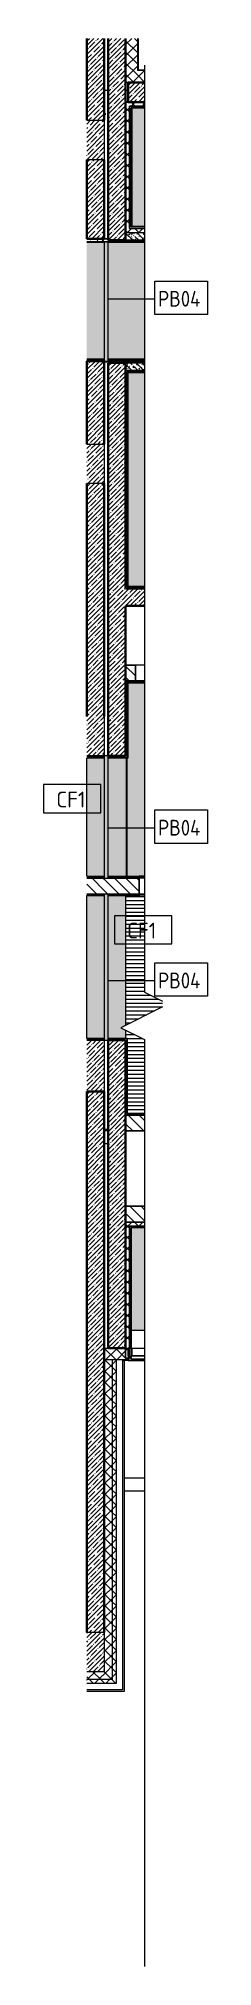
# Model space of a CAD drawing. Header units: millimetres. Extents: x 35861 to 236814, y -8553 to 29000.
# Drawn here: x 232774 to 234844, y -183 to 24236 of the extents above; entities that cross this region are included whole.
import ezdxf

# ---------------------------------------------------------------- set-up
doc = ezdxf.new("R2010")
doc.units = ezdxf.units.MM
for name, color, linetype, lineweight in [('A-CLNG', 7, 'Continuous', 9), ('A-CLNG-IDEN', 7, 'Continuous', 9), ('A-CLNG-PATT', 7, 'Continuous', 9), ('A-DETL', 7, 'Continuous', 9), ('A-DETL-GENF', 7, 'Continuous', 9), ('A-FLOR', 7, 'Continuous', 9), ('A-GLAZ-CURT', 7, 'Continuous', 9), ('A-GLAZ-CURT-3', 7, 'Continuous', 25), ('A-GLAZ-CWMG', 7, 'Continuous', 9), ('A-GLAZ-CWMG-1', 7, 'Continuous', 25), ('A-WALL', 7, 'Continuous', 9), ('I-WALL', 7, 'Continuous', 9), ('S-COLS', 7, 'Continuous', 9)]:
    doc.layers.add(name, color=color, linetype=linetype, lineweight=lineweight)
for name, color, linetype, lineweight, true_color in [('A-DETL-GENF-3', 1, 'Continuous', 9, 0xff0000), ('A-WALL-1', 7, 'Continuous', 35, 0x3c3c3c), ('A-WALL-2', 7, 'Continuous', 25, 0x3c3c3c), ('A-WALL-3', 7, 'Continuous', 13, 0x3c3c3c), ('A-WALL-FNSH-1', 7, 'Continuous', 9, 0x3c3c3c), ('A-WALL-FNSH-2', 7, 'Continuous', 13, 0x3c3c3c), ('G-ANNO-TEXT-1', 7, 'Continuous', 9, 0x3c3c3c), ('S-COLS-3', 9, 'Continuous', 9, 0x808080), ('S-COLS-4', 7, 'Continuous', 9, 0x3c3c3c)]:
    doc.layers.add(name, color=color, linetype=linetype, lineweight=lineweight, true_color=true_color)
doc.styles.add('GOST Common_1', font='GOST_Common.ttf', dxfattribs={"height": 200})
doc.styles.add('GOST Common_2', font='GOST_Common.ttf', dxfattribs={"width": 0.9, "height": 200})
pattern_1 = [(45, (148840.59, 0), (-57.02463, 57.02463), []), (45, (148897.614, 0), (-57.02463, 57.02463), [100.806, -20.161, 3.353, -16.808])]
pattern_2 = [(45, (148840.59, 0), (-70.71068, 70.71068), []), (135, (148840.59, 0), (-70.71068, -70.71068), [])]
pattern_3 = [(135, (148840.59, 0), (-75.43415, -75.43415), [106.68, -17.78, 3.556, -17.78]), (135, (148840.59, 75.39), (-75.43415, -75.43415), []), (50, (148840.59, 0), (127.52922, -11.15758), [13.335, -146.685]), (355, (148840.59, 0), (-24.66966, 133.74002), [10.668, -117.348]), (100.451, (148851.22, -0.93), (102.85973, 122.58178), [11.333, -124.663]), (46.184, (148840.59, 35.56), (189.75516, -29.43036), [20.002, -220.027]), (96.636, (148856.4, 33.1), (166.1822, 173.1996), [17, -186.995]), (351.184, (148840.59, 35.56), (166.18393, 173.19757), [16.002, -176.022]), (21, (148858.37, 26.67), (106.13027, -71.58603), [13.335, -146.685]), (326, (148858.37, 26.67), (43.26188, 128.93175), [10.668, -117.348]), (71.451, (148867.21, 20.7), (149.39198, 57.34505), [11.333, -124.663]), (37.5, (148840.59, 0), (2.162228, 59.188357), [3.353, -112.573, 3.353, -115.773, -117.792]), (37.5, (148840.59, 0), (2.162228, 59.188357), [-235.052, 3.353, -114.44]), (7.5, (148840.59, 0), (46.773857, 70.126152), [3.353, -64.567, 3.353, -109.906, -44.894]), (7.5, (148840.59, 0), (46.773857, 70.126152), [-181.178, 3.353, -41.542]), (327.5, (148800.94, 0), (94.91367, -4.010093), [3.353, -41.097, 3.353, -135.331, -184.023]), (327.5, (148800.94, 0), (94.91367, -4.010093), [-183.134, 3.353, -180.67]), (317.5, (148783.16, 0), (103.69057, 17.79882), [3.353, -54.432, 3.353, -88.748, -130.683]), (317.5, (148783.16, 0), (103.69057, 17.79882), [-149.885, 3.353, -127.33])]
pattern_4 = [(135, (148840.59, 0), (-70.71068, -70.71068), [])]
pattern_5 = [(0, (148840.59, 0), (121.92, 30.48), [10.058, -81.382, 10.058, -81.382, -487.68]), (0, (148840.59, 0), (121.92, 30.48), [-182.88, 10.058, -172.822, 10.058, -81.382, -213.36]), (0, (148840.59, 0), (121.92, 30.48), [-457.2, 10.058, -50.902, 10.058, -142.342]), (120, (148886.31, 15.24), (-87.356454, 90.345817), [10.058, -81.382, 10.058, -81.382, -487.68]), (120, (148886.31, 15.24), (-87.356454, 90.345817), [-182.88, 10.058, -172.822, 10.058, -81.382, -213.36]), (120, (148886.31, 15.24), (-87.356454, 90.345817), [-457.2, 10.058, -50.902, 10.058, -142.342]), (240, (148901.55, 76.2), (-34.563546, -120.825817), [10.058, -81.382, 10.058, -81.382, -487.68]), (240, (148901.55, 76.2), (-34.563546, -120.825817), [-182.88, 10.058, -172.822, 10.058, -81.382, -213.36]), (240, (148901.55, 76.2), (-34.563546, -120.825817), [-457.2, 10.058, -50.902, 10.058, -142.342])]

msp = doc.modelspace()

# ---------------------------------------------------------------- texts
at = {"layer": 'A-CLNG-IDEN', "char_height": 200, "width": 472.996, "attachment_point": 1, "style": 'GOST Common_1'}
for insert in [(232933.2, 14697.5), (233828.3, 13036.9)]:
    msp.add_mtext('CF1', dxfattribs=dict(at, insert=insert))
at = {"layer": 'G-ANNO-TEXT-1', "char_height": 200, "width": 699.873, "attachment_point": 1, "style": 'GOST Common_2'}
for insert in [(234220.4, 21040.2), (234220.4, 14340.2), (234220.4, 12405.2)]:
    msp.add_mtext('PB04', dxfattribs=dict(at, insert=insert))

# ---------------------------------------------------------------- blocks, each defined once
blk = doc.blocks.new('BSC_Колонна _Прямоугольная - 500х500-23287078-Этаж 01 12-23')
at = {"layer": 'S-COLS-3'}
h = blk.add_hatch(dxfattribs=at)
h.set_pattern_fill('FP_19', color=256, style=0, pattern_type=2)
h.set_pattern_definition([(45, (-84450, -22950), (-57.02463, 57.02463), []), (45, (-84392.975, -22950), (-57.02463, 57.02463), [100.806, -20.161, 3.353, -16.808])])
h.paths.add_polyline_path([(28, -250), (250, -250), (250, 250), (28, 250)])
at = {"layer": 'S-COLS-4'}
for p, q in [((28, 250), (250, 250)), ((250, 250), (250, -250)), ((250, -250), (28, -250))]:
    blk.add_line(p, q, dxfattribs=at)
blk = doc.blocks.new('Системная панель - Стекло - 40мм-24251897-Этаж 01 12-23')
at = {"layer": 'A-GLAZ-CURT'}
h = blk.add_hatch(dxfattribs=at)
h.set_pattern_fill('FP_188', color=256, style=0, pattern_type=2)
h.set_pattern_definition([(45, (-85497.5, -7410), (-282.8427, 282.8427), [200, -600]), (45, (-85697.5, -7510), (-282.8427, 282.8427), [600, -200]), (45, (-85297.5, -7610), (-282.8427, 282.8427), [200, -600])])
h.paths.add_polyline_path([(-357, 0), (-187, 0), (-187, 40), (-358, 40), (-358, 0)])
at = {"layer": 'A-GLAZ-CURT-3'}
for p, q in [((-358, 0), (-358, 40)), ((-358, 40), (-187, 40)), ((-187, 0), (-358, 0))]:
    blk.add_line(p, q, dxfattribs=at)
blk = doc.blocks.new('Прямоугольный импост - Импост структурный с накладкой - 160мм-24251896-Этаж 01 12-23')
at = {"layer": 'A-GLAZ-CWMG'}
for p, q in [((85050, 7650), (85210, 7650)), ((85050, 7493), (85210, 7493))]:
    blk.add_line(p, q, dxfattribs=at)
blk = doc.blocks.new('Прямоугольный импост - Импост структурный с накладкой - 160мм-22875598-Этаж 01 12-23')
at = {"layer": 'A-GLAZ-CWMG-1'}
for p, q in [((-50, 0), (-50, 17)), ((-50, 17), (0, 17)), ((-40, 0), (-50, 0)), ((-40, -40), (-40, 0)), ((0, 0), (-10, 0)), ((-10, 0), (-10, -40)), ((0, 17), (0, 0)), ((-50, -140), (-50, -40)), ((-50, -40), (-40, -40)), ((0, -140), (-50, -140)), ((-10, -40), (0, -40)), ((0, -40), (0, -140))]:
    blk.add_line(p, q, dxfattribs=at)
blk = doc.blocks.new('BSC_Колонна _Прямоугольная - 500х500-V177-Этаж 01 12-23')
at = {"layer": 'S-COLS-3'}
h = blk.add_hatch(dxfattribs=at)
h.set_pattern_fill('FP_46', color=256, style=0, pattern_type=2)
h.set_pattern_definition([(45, (-84450, -18850), (-57.02463, 57.02463), []), (45, (-84392.975, -18850), (-57.02463, 57.02463), [100.806, -20.161, 3.353, -16.808])])
h.paths.add_polyline_path([(250, -250), (250, 250), (28, 250), (28, -250), (60, -250)])
at = {"layer": 'S-COLS-4'}
for p, q in [((28, 250), (250, 250)), ((250, 250), (250, -250)), ((250, -250), (28, -250))]:
    blk.add_line(p, q, dxfattribs=at)
blk = doc.blocks.new('BSC_Колонна _Прямоугольная - 500х500-23286270-Этаж 01 12-23')
at = {"layer": 'S-COLS-3'}
h = blk.add_hatch(dxfattribs=at)
h.set_pattern_fill('FP_51', color=256, style=0, pattern_type=2)
h.set_pattern_definition([(45, (-84450, -3800), (-57.02463, 57.02463), []), (45, (-84392.975, -3800), (-57.02463, 57.02463), [100.806, -20.161, 3.353, -16.808])])
h.paths.add_polyline_path([(28, -250), (250, -250), (250, 250), (28, 249), (28, -151)])
at = {"layer": 'S-COLS-4'}
for p, q in [((28, 250), (250, 250)), ((250, 250), (250, -250)), ((250, -250), (28, -250))]:
    blk.add_line(p, q, dxfattribs=at)
blk = doc.blocks.new('DET_L_Линия разрыва - М100-30654710-Этаж 01 12-23')
at = {"layer": 'A-DETL-GENF'}
for p, q in [((11890, 300), (11740, 0)), ((12153, -225), (11890, 300)), ((11740, 0), (0, 0)), ((12340, 0), (12227, -225)), ((24080, 0), (12340, 0))]:
    blk.add_line(p, q, dxfattribs=at)
blk = doc.blocks.new('М_потолков - Марка_ Имя типа-25382930-Этаж 01 12-23')
at = {"layer": 'A-CLNG-IDEN'}
for p, q in [((3.625, 1.984375), (-3.625, 1.984375)), ((-3.625, 1.984375), (-3.625, -1.59375)), ((3.625, -1.59375), (3.625, 1.984375)), ((-3.625, -1.59375), (3.625, -1.59375))]:
    blk.add_line(p, q, dxfattribs=at)

# ---------------------------------------------------------------- hatches: boundary and pattern name
at = {"layer": 'A-CLNG-PATT'}
for points in [[(234050.6, 21858), (234050.6, 23352), (233888.6, 23352), (233888.6, 21858)], [(233838.6, 17298), (234050.6, 17298), (234050.6, 20002), (233838.6, 20002), (233838.6, 17298.4)], [(233980.6, 13628), (234050.6, 13628), (234050.6, 16072), (233838.6, 16072), (233838.6, 15122), (233830.6, 15122), (233830.6, 13628)], [(233320.6, 13628), (233320.6, 15122), (233319.1, 15122), (233319.1, 13628)], [(233320.6, 13379), (233320.5, 13380), (233319.1, 13379)], [(234050.6, 7870), (234050.6, 9174), (233881.6, 9174), (233881.6, 7870)]]:
    msp.add_hatch(color=256, dxfattribs=at).paths.add_polyline_path(points)
h = msp.add_hatch(color=256, dxfattribs=at)
h.paths.add_polyline_path([(234004.6, 20178), (234050.6, 20178), (234050.6, 21652), (233590.6, 21652), (233590.6, 20178)])
h.paths.add_polyline_path([(233319.1, 20178), (233540.6, 20178), (233540.6, 21652), (233319.1, 21652), (233319.1, 20670.3)])
h = msp.add_hatch(color=256, dxfattribs=at)
h.paths.add_polyline_path([(233540.6, 13628), (233540.6, 15122), (233320.6, 15122), (233320.6, 13628), (233350.6, 13628)])
h.paths.add_polyline_path([(233815.9, 13628), (233815.9, 15122), (233590.6, 15122), (233590.6, 13628), (233797.5, 13628)])
h = msp.add_hatch(dxfattribs=at)
h.set_pattern_fill('FP_190', color=256, style=0, pattern_type=2)
h.set_pattern_definition([(90, (232429.09, 12475), (50, -3e-15), [])])
h.paths.add_polyline_path([(233319.1, 11571), (233320.6, 11571), (233320.6, 13379), (233319.1, 13379), (233319.1, 11910.6)])
h = msp.add_hatch(color=256, dxfattribs=at)
h.paths.add_polyline_path([(233590.6, 11570), (233810.6, 11570), (233810.6, 11676.6), (233750.6, 11706.6), (233810.6, 11736.6), (233810.6, 13380), (233590.6, 13379), (233590.6, 11624.2)])
h.paths.add_polyline_path([(233348, 11570), (233540.6, 11570), (233540.6, 13380), (233320.6, 13379), (233320.6, 11570)])
h = msp.add_hatch(dxfattribs=at)
h.set_pattern_fill('FP_189', color=256, style=0, pattern_type=2)
h.set_pattern_definition([(0, (240565.09, 11919.5), (0, -50), [])])
h.paths.add_polyline_path([(234050.6, 10621), (234050.6, 11556.6), (233810.6, 11676.6), (233810.6, 11570.5), (233831.6, 11570.5), (233831.6, 10621), (233892.4, 10621)])
h.paths.add_polyline_path([(233810.6, 11736.6), (234276, 11969.3), (234276, 12043.9), (234050.6, 12156.6), (234050.6, 13379), (233810.6, 13379), (233810.6, 11910.6)])
at = {"layer": 'A-DETL-GENF-3'}
for points in [[(233540.6, 20150), (233590.6, 20150), (233590.6, 21660), (233540.6, 21660), (233540.6, 20154)], [(233540.6, 13600), (233590.6, 13600.5), (233590.6, 15150), (233540.6, 15150), (233540.6, 13600.6)], [(233543, 11550), (233590.6, 11550), (233590.6, 13400), (233540.6, 13400), (233540.6, 11550)]]:
    msp.add_hatch(color=256, dxfattribs=at).paths.add_polyline_path(points)
at = {"layer": 'A-WALL'}
h = msp.add_hatch(dxfattribs=at)
h.set_pattern_fill('FP_17', color=256, style=0, pattern_type=2)
h.set_pattern_definition(pattern_2)
h.paths.add_polyline_path([(233810.6, 23680), (233960.6, 23680), (233960.6, 24235.7), (233810.6, 24235.7)])
h = msp.add_hatch(dxfattribs=at)
h.set_pattern_fill('FP_17', color=256, style=0, pattern_type=2)
h.set_pattern_definition(pattern_2)
h.paths.add_polyline_path([(233968.6, 23680), (234050.6, 23680), (234050.6, 23830), (233960.6, 23830), (233960.6, 23680), (233963.6, 23680)])
h = msp.add_hatch(dxfattribs=at)
h.set_pattern_fill('FP_17', color=256, style=0, pattern_type=2)
h.set_pattern_definition(pattern_2)
h.paths.add_polyline_path([(233840.6, 7500), (233840.6, 7520), (233810.6, 7520), (233810.6, 7650), (233548.6, 7650), (233548.6, 7500), (233810.6, 7500)])
h = msp.add_hatch(dxfattribs=at)
h.set_pattern_fill('FP_17', color=256, style=0, pattern_type=2)
h.set_pattern_definition(pattern_2)
h.paths.add_polyline_path([(233540.6, 3550), (233640.6, 3550), (233640.6, 7500), (233540.6, 7500), (233540.6, 4050)])
h = msp.add_hatch(dxfattribs=at)
h.set_pattern_fill('FP_17', color=256, style=0, pattern_type=2)
h.set_pattern_definition(pattern_2)
h.paths.add_polyline_path([(233643.1, 3450), (233690.6, 3450), (233690.6, 7500), (233640.6, 7500), (233640.6, 3450)])
h = msp.add_hatch(dxfattribs=at)
h.set_pattern_fill('FP_17', color=256, style=0, pattern_type=2)
h.set_pattern_definition(pattern_2)
h.paths.add_polyline_path([(233319.1, 3450), (233640.6, 3450), (233640.6, 3550), (233319.1, 3550), (233319.1, 3527.2)])
h = msp.add_hatch(dxfattribs=at)
h.set_pattern_fill('FP_17', color=256, style=0, pattern_type=2)
h.set_pattern_definition(pattern_2)
h.paths.add_polyline_path([(233319.1, 3400), (233690.6, 3400), (233690.6, 3450), (233319.1, 3450), (233319.1, 3427)])
at = {"layer": 'I-WALL'}
h = msp.add_hatch(dxfattribs=at)
h.set_pattern_fill('FP_1', color=256, style=0, pattern_type=2)
h.set_pattern_definition(pattern_1)
h.paths.add_polyline_path([(233350.6, 23200), (233540.6, 23200), (233540.6, 24235.7), (233320.6, 24235.7), (233321.5, 23200)])
h = msp.add_hatch(dxfattribs=at)
h.set_pattern_fill('FP_1', color=256, style=0, pattern_type=2)
h.set_pattern_definition(pattern_1)
h.paths.add_polyline_path([(233797.5, 21680), (233810.6, 21680), (233810.6, 24235.7), (233590.6, 24235.7), (233590.6, 21680)])
h = msp.add_hatch(dxfattribs=at)
h.set_pattern_fill('FP_1', color=256, style=0, pattern_type=2)
h.set_pattern_definition(pattern_1)
h.paths.add_polyline_path([(234050.6, 23430), (234050.6, 23680), (233840.6, 23680), (233840.6, 23430), (233888.6, 23430)])
h = msp.add_hatch(dxfattribs=at)
h.set_pattern_fill('FP_17', color=256, style=0, pattern_type=2)
h.set_pattern_definition(pattern_2)
h.paths.add_polyline_path([(233856.2, 21830), (233860.6, 21830), (233859.9, 23430), (233810.6, 23430), (233810.6, 21830)])
h = msp.add_hatch(dxfattribs=at)
h.set_pattern_fill('FP_17', color=256, style=0, pattern_type=2)
h.set_pattern_definition(pattern_2)
h.paths.add_polyline_path([(233888.6, 23380), (234050.6, 23380), (234050.6, 23430), (233860.6, 23430), (233860.6, 23380), (233880.6, 23380)])
h = msp.add_hatch(dxfattribs=at)
h.set_pattern_fill('FP_1', color=256, style=0, pattern_type=2)
h.set_pattern_definition(pattern_1)
h.paths.add_polyline_path([(233320.6, 21700), (233540.6, 21700), (233540.6, 22700), (233320.6, 22700), (233320.6, 21800)])
h = msp.add_hatch(dxfattribs=at)
h.set_pattern_fill('FP_20', color=256, style=0, pattern_type=2)
h.set_pattern_definition(pattern_3)
h.paths.add_polyline_path([(233319.1, 21700), (233320.6, 21700), (233320.6, 21800), (233319.1, 21799.8)])
h = msp.add_hatch(dxfattribs=at)
h.set_pattern_fill('FP_17', color=256, style=0, pattern_type=2)
h.set_pattern_definition(pattern_2)
h.paths.add_polyline_path([(233860.6, 21780), (234050.6, 21780), (234050.6, 21830), (233810.6, 21830), (233810.6, 21780), (233815.2, 21780)])
h = msp.add_hatch(dxfattribs=at)
h.set_pattern_fill('FP_20', color=256, style=0, pattern_type=2)
h.set_pattern_definition(pattern_3)
h.paths.add_polyline_path([(233810.6, 21680), (234050.6, 21680), (234050.6, 21780), (233810.6, 21780)])
h = msp.add_hatch(dxfattribs=at)
h.set_pattern_fill('FP_55', color=256, style=0, pattern_type=2)
h.set_pattern_definition(pattern_5)
h.paths.add_polyline_path([(233325, 21660), (233590.6, 21660), (233590.6, 21700), (233319.1, 21700), (233319.1, 21660), (233320.6, 21660)])
h = msp.add_hatch(dxfattribs=at)
h.set_pattern_fill('FP_55', color=256, style=0, pattern_type=2)
h.set_pattern_definition(pattern_5)
h.paths.add_polyline_path([(233797.5, 21660), (234050.6, 21660), (234050.6, 21680), (233590.6, 21680), (233590.6, 21660)])
h = msp.add_hatch(dxfattribs=at)
h.set_pattern_fill('FP_55', color=256, style=0, pattern_type=2)
h.set_pattern_definition(pattern_5)
h.paths.add_polyline_path([(233540.6, 20150), (233540.6, 20170), (233319.1, 20170), (233319.1, 20150), (233350.6, 20150)])
h.paths.add_polyline_path([(234050.6, 20150), (234050.6, 20170), (233590.6, 20170), (233590.6, 20150), (234007.9, 20150)])
h = msp.add_hatch(dxfattribs=at)
h.set_pattern_fill('FP_20', color=256, style=0, pattern_type=2)
h.set_pattern_definition(pattern_3)
h.paths.add_polyline_path([(233320.6, 20050), (233320.6, 20150), (233319.1, 20150), (233319.1, 20050)])
h = msp.add_hatch(dxfattribs=at)
h.set_pattern_fill('FP_55', color=256, style=0, pattern_type=2)
h.set_pattern_definition(pattern_5)
h.paths.add_polyline_path([(233319.1, 20030), (233320.6, 20030), (233320.6, 20050), (233319.1, 20050), (233319.1, 20048.5)])
h = msp.add_hatch(dxfattribs=at)
h.set_pattern_fill('FP_55', color=256, style=0, pattern_type=2)
h.set_pattern_definition(pattern_5)
h.paths.add_polyline_path([(233319.1, 19120), (233320.6, 19120), (233320.6, 20030), (233319.1, 20030), (233319.1, 19450.1)])
h = msp.add_hatch(dxfattribs=at)
h.set_pattern_fill('FP_1', color=256, style=0, pattern_type=2)
h.set_pattern_definition(pattern_1)
h.paths.add_polyline_path([(233540.6, 19100), (233540.6, 20150), (233320.6, 20150), (233320.6, 19100), (233428, 19100)])
h = msp.add_hatch(dxfattribs=at)
h.set_pattern_fill('FP_1', color=256, style=0, pattern_type=2)
h.set_pattern_definition(pattern_1)
h.paths.add_polyline_path([(233590.6, 17270), (233810.6, 17270), (233810.6, 20130), (233590.6, 20130), (233590.6, 17290)])
h = msp.add_hatch(dxfattribs=at)
h.set_pattern_fill('FP_20', color=256, style=0, pattern_type=2)
h.set_pattern_definition(pattern_3)
h.paths.add_polyline_path([(233810.6, 20030), (234050.6, 20030), (234050.6, 20130), (233810.6, 20130)])
h = msp.add_hatch(dxfattribs=at)
h.set_pattern_fill('FP_55', color=256, style=0, pattern_type=2)
h.set_pattern_definition(pattern_5)
h.paths.add_polyline_path([(233810.6, 20010), (234050.6, 20010), (234050.6, 20030), (233810.6, 20030)])
h = msp.add_hatch(dxfattribs=at)
h.set_pattern_fill('FP_55', color=256, style=0, pattern_type=2)
h.set_pattern_definition(pattern_5)
h.paths.add_polyline_path([(233830.5, 17270), (233830.6, 17270), (233830.6, 20010), (233810.6, 20010), (233810.6, 17270)])
h = msp.add_hatch(dxfattribs=at)
h.set_pattern_fill('FP_55', color=256, style=0, pattern_type=2)
h.set_pattern_definition(pattern_5)
h.paths.add_polyline_path([(233319.1, 19100), (233320.6, 19100), (233320.6, 19120), (233319.1, 19120), (233319.1, 19101.5)])
h = msp.add_hatch(dxfattribs=at)
h.set_pattern_fill('FP_55', color=256, style=0, pattern_type=2)
h.set_pattern_definition(pattern_5)
h.paths.add_polyline_path([(233320.6, 17850), (233320.6, 18600), (233319.1, 18600), (233319.1, 17850)])
h = msp.add_hatch(dxfattribs=at)
h.set_pattern_fill('FP_1', color=256, style=0, pattern_type=2)
h.set_pattern_definition(pattern_1)
h.paths.add_polyline_path([(233350.6, 15650), (233540.6, 15650), (233540.6, 18600), (233320.6, 18600), (233320.6, 15650), (233338.7, 15650)])
h = msp.add_hatch(dxfattribs=at)
h.set_pattern_fill('FP_55', color=256, style=0, pattern_type=2)
h.set_pattern_definition(pattern_5)
h.paths.add_polyline_path([(233320.6, 17830), (233320.6, 17850), (233319.1, 17850), (233319.1, 17830)])
h = msp.add_hatch(dxfattribs=at)
h.set_pattern_fill('FP_20', color=256, style=0, pattern_type=2)
h.set_pattern_definition(pattern_3)
h.paths.add_polyline_path([(233320.6, 17730), (233320.6, 17830), (233319.1, 17830), (233319.1, 17730)])
h = msp.add_hatch(dxfattribs=at)
h.set_pattern_fill('FP_20', color=256, style=0, pattern_type=2)
h.set_pattern_definition(pattern_3)
h.paths.add_polyline_path([(233320.6, 17380), (233320.6, 17480), (233319.1, 17480), (233319.1, 17380)])
h = msp.add_hatch(dxfattribs=at)
h.set_pattern_fill('FP_1', color=256, style=0, pattern_type=2)
h.set_pattern_definition(pattern_1)
h.paths.add_polyline_path([(234050.6, 17050), (234050.6, 17270), (233590.6, 17270), (233590.6, 17050), (233830.6, 17050)])
h = msp.add_hatch(dxfattribs=at)
h.set_pattern_fill('FP_55', color=256, style=0, pattern_type=2)
h.set_pattern_definition(pattern_5)
h.paths.add_polyline_path([(234050.6, 17270), (234050.6, 17290), (233830.6, 17290), (233830.6, 17270)])
h = msp.add_hatch(dxfattribs=at)
h.set_pattern_fill('FP_1', color=256, style=0, pattern_type=2)
h.set_pattern_definition(pattern_1)
h.paths.add_polyline_path([(233810.6, 15150), (233810.6, 17050), (233590.6, 17050), (233590.6, 15150)])
h = msp.add_hatch(dxfattribs=at)
h.set_pattern_fill('FP_21', color=256, style=0, pattern_type=2)
h.set_pattern_definition(pattern_4)
h.paths.add_polyline_path([(233935.6, 16100), (233935.6, 16300), (233810.6, 16300), (233810.6, 16100), (233830.6, 16100)])
h = msp.add_hatch(dxfattribs=at)
h.set_pattern_fill('FP_55', color=256, style=0, pattern_type=2)
h.set_pattern_definition(pattern_5)
h.paths.add_polyline_path([(233935.6, 16080), (234050.6, 16080), (234050.6, 16100), (233810.6, 16100), (233810.6, 16080), (233830.6, 16080)])
h = msp.add_hatch(dxfattribs=at)
h.set_pattern_fill('FP_55', color=256, style=0, pattern_type=2)
h.set_pattern_definition(pattern_5)
h.paths.add_polyline_path([(233810.6, 15130), (233830.6, 15130), (233830.6, 16080), (233810.6, 16080), (233810.6, 15150)])
h = msp.add_hatch(dxfattribs=at)
h.set_pattern_fill('FP_55', color=256, style=0, pattern_type=2)
h.set_pattern_definition(pattern_5)
h.paths.add_polyline_path([(233350.6, 15130), (233540.6, 15130), (233540.6, 15150), (233319.1, 15150), (233319.1, 15130), (233339.8, 15130)])
h.paths.add_polyline_path([(233593.5, 15130), (233810.6, 15130), (233810.6, 15150), (233590.6, 15150), (233590.6, 15130)])
h = msp.add_hatch(dxfattribs=at)
h.set_pattern_fill('FP_55', color=256, style=0, pattern_type=2)
h.set_pattern_definition(pattern_5)
h.paths.add_polyline_path([(233815.9, 13600), (233980.6, 13600), (233980.6, 13620), (233590.6, 13620), (233590.6, 13600), (233797.5, 13600)])
h.paths.add_polyline_path([(233343.3, 13600), (233540.6, 13600.6), (233540.6, 13620), (233319.1, 13620), (233319.1, 13600), (233320.6, 13600)])
h = msp.add_hatch(dxfattribs=at)
h.set_pattern_fill('FP_21', color=256, style=0, pattern_type=2)
h.set_pattern_definition(pattern_4)
h.paths.add_polyline_path([(233319.1, 13400), (233540.6, 13400), (233540.6, 13600), (233319.1, 13600), (233319.1, 13451.2)])
h = msp.add_hatch(dxfattribs=at)
h.set_pattern_fill('FP_21', color=256, style=0, pattern_type=2)
h.set_pattern_definition(pattern_4)
h.paths.add_polyline_path([(233778, 13400), (233980.6, 13400), (233980.6, 13600), (233540.6, 13600), (233540.6, 13400), (233590.6, 13400)])
h = msp.add_hatch(dxfattribs=at)
h.set_pattern_fill('FP_55', color=256, style=0, pattern_type=2)
h.set_pattern_definition(pattern_5)
h.paths.add_polyline_path([(233343.8, 13380), (233540.6, 13380), (233540.6, 13400), (233319.1, 13400), (233319.1, 13380), (233320.6, 13380)])
h.paths.add_polyline_path([(233590.6, 13380), (233980.6, 13380), (233980.6, 13400), (233590.6, 13400), (233590.6, 13396.7)])
h = msp.add_hatch(dxfattribs=at)
h.set_pattern_fill('FP_55', color=256, style=0, pattern_type=2)
h.set_pattern_definition(pattern_5)
h.paths.add_polyline_path([(233320.6, 11550), (233540.6, 11550), (233540.6, 11570), (233319.1, 11570), (233319.1, 11550)])
h.paths.add_polyline_path([(233590.6, 11550), (233810.6, 11550), (233810.6, 11570), (233590.6, 11570)])
h = msp.add_hatch(dxfattribs=at)
h.set_pattern_fill('FP_1', color=256, style=0, pattern_type=2)
h.set_pattern_definition(pattern_1)
h.paths.add_polyline_path([(233790.6, 7650), (233810.6, 7650), (233810.6, 11550), (233590.6, 11550), (233590.6, 7650)])
h = msp.add_hatch(dxfattribs=at)
h.set_pattern_fill('FP_55', color=256, style=0, pattern_type=2)
h.set_pattern_definition(pattern_5)
h.paths.add_polyline_path([(233810.6, 10600), (233830.6, 10600), (233830.6, 11570), (233810.6, 11570), (233810.6, 10621)])
h = msp.add_hatch(dxfattribs=at)
h.set_pattern_fill('FP_55', color=256, style=0, pattern_type=2)
h.set_pattern_definition(pattern_5)
h.paths.add_polyline_path([(233319.1, 10880), (233320.6, 10880), (233320.6, 10900), (233319.1, 10900), (233319.1, 10898.5)])
h = msp.add_hatch(dxfattribs=at)
h.set_pattern_fill('FP_55', color=256, style=0, pattern_type=2)
h.set_pattern_definition(pattern_5)
h.paths.add_polyline_path([(233320.6, 4050), (233320.6, 10880), (233319.1, 10880), (233319.1, 4050)])
h = msp.add_hatch(dxfattribs=at)
h.set_pattern_fill('FP_1', color=256, style=0, pattern_type=2)
h.set_pattern_definition(pattern_1)
h.paths.add_polyline_path([(233320.6, 4050), (233540.6, 4050), (233540.6, 10900), (233320.6, 10900), (233320.6, 4054.9)])
h = msp.add_hatch(dxfattribs=at)
h.set_pattern_fill('FP_21', color=256, style=0, pattern_type=2)
h.set_pattern_definition(pattern_4)
h.paths.add_polyline_path([(234050.6, 10400), (234050.6, 10600), (233810.6, 10600), (233810.6, 10400)])
h = msp.add_hatch(dxfattribs=at)
h.set_pattern_fill('FP_55', color=256, style=0, pattern_type=2)
h.set_pattern_definition(pattern_5)
h.paths.add_polyline_path([(233831.6, 10600), (234050.6, 10600), (234050.6, 10620), (233830.6, 10620), (233831, 10600)])
h = msp.add_hatch(dxfattribs=at)
h.set_pattern_fill('FP_21', color=256, style=0, pattern_type=2)
h.set_pattern_definition(pattern_4)
h.paths.add_polyline_path([(233810.6, 9245), (234050.6, 9245), (234050.6, 9445), (233810.6, 9445)])
h = msp.add_hatch(dxfattribs=at)
h.set_pattern_fill('FP_17', color=256, style=0, pattern_type=2)
h.set_pattern_definition(pattern_2)
h.paths.add_polyline_path([(233880.6, 9195), (234050.6, 9195), (234050.6, 9245), (233810.6, 9245), (233810.6, 9195), (233860.6, 9195)])
h = msp.add_hatch(dxfattribs=at)
h.set_pattern_fill('FP_17', color=256, style=0, pattern_type=2)
h.set_pattern_definition(pattern_2)
h.paths.add_polyline_path([(233840.6, 7520), (233860.6, 7520), (233860.3, 9195), (233810.6, 9195), (233810.6, 7520)])
at = {"layer": 'S-COLS-3'}
h = msp.add_hatch(dxfattribs=at)
h.set_pattern_fill('FP_1', color=256, style=0, pattern_type=2)
h.set_pattern_definition(pattern_1)
h.paths.add_polyline_path([(233319.1, 15150), (233540.6, 15150), (233540.6, 15650), (233319.1, 15650), (233319.1, 15539.7)])
h = msp.add_hatch(dxfattribs=at)
h.set_pattern_fill('FP_1', color=256, style=0, pattern_type=2)
h.set_pattern_definition(pattern_1)
h.paths.add_polyline_path([(233319.1, 10900), (233540.6, 10900), (233540.6, 11550), (233319.1, 11550), (233319.1, 11140.2)])

# ---------------------------------------------------------------- linework, layer by layer
at = {"layer": 'A-CLNG'}
for p, q in [((233320.6, 13628), (233320.6, 15122)), ((233815.9, 15122), (233815.9, 13628)), ((233830.6, 13628), (233830.6, 15122)), ((233320.6, 11570), (233320.6, 13380)), ((233810.6, 13380), (233810.6, 11736.6)), ((233810.6, 11676.6), (233810.6, 11570)), ((233831.6, 11570.5), (233810.6, 11570.5))]:
    msp.add_line(p, q, dxfattribs=at)
at = {"layer": 'A-DETL'}
for p, q in [((233540.6, 21660), (233540.6, 20150)), ((233590.6, 21660), (233540.6, 21660)), ((233590.6, 20150), (233590.6, 21660)), ((233540.6, 20150), (233590.6, 20150)), ((233540.6, 15150), (233540.6, 13600)), ((233590.6, 15150), (233540.6, 15150)), ((233590.6, 13600), (233590.6, 15150)), ((233540.6, 13600), (233590.6, 13600)), ((233540.6, 13400), (233540.6, 11550)), ((233590.6, 13400), (233540.6, 13400)), ((233590.6, 11550), (233590.6, 13400)), ((233540.6, 11550), (233590.6, 11550))]:
    msp.add_line(p, q, dxfattribs=at)
at = {"layer": 'A-FLOR'}
for p, q in [((233540.6, 23580), (233590.6, 23580)), ((233810.6, 23580), (233840.6, 23580)), ((233590.6, 10417.9), (233540.6, 10417.9))]:
    msp.add_line(p, q, dxfattribs=at)
at = {"layer": 'A-WALL'}
for p, q in [((233960.6, 24235.7), (233960.6, 23830)), ((234050.6, 23830), (233960.6, 23830)), ((233540.6, 23290.5), (233550.6, 23290.5)), ((233550.6, 23270.5), (233540.6, 23270.5)), ((233550.6, 23290.5), (233550.6, 23270.5)), ((234050.6, 23360), (233880.6, 23360)), ((233880.6, 21850), (233880.6, 23360)), ((233810.6, 21780), (234050.6, 21780)), ((234050.6, 21850), (233880.6, 21850)), ((233319.1, 20150), (233320.6, 20150)), ((233320.6, 20050), (233319.1, 20050)), ((233590.6, 10400), (233540.6, 10400)), ((233540.6, 10242), (233590.6, 10242)), ((234050.6, 9175), (233880.6, 9175)), ((233880.6, 7650), (233880.6, 9175)), ((233840.6, 7500), (233540.6, 7500)), ((233640.6, 7500), (233640.6, 3450)), ((233690.6, 7500), (233690.6, 3400)), ((233770.6, 7500), (233770.6, 7497)), ((233770.6, 7492), (233790.6, 7492)), ((233840.6, 7492), (234050.6, 7492)), ((234050.6, 6000), (233790.6, 6000)), ((233790.6, 5842), (234050.6, 5842)), ((233640.6, 3450), (233319.1, 3450)), ((233690.6, 3400), (233319.1, 3400))]:
    msp.add_line(p, q, dxfattribs=at)
at = {"layer": 'A-WALL-1'}
for p, q in [((233320.6, 23200), (233320.6, 24235.7)), ((233540.6, 24235.7), (233540.6, 23200)), ((233590.6, 21680), (233590.6, 24235.7)), ((233810.6, 24235.7), (233810.6, 21680)), ((233840.6, 23430), (233840.6, 23680)), ((234050.6, 23680), (233840.6, 23680)), ((233840.6, 23430), (234050.6, 23430)), ((233320.6, 21700), (233320.6, 22700)), ((233540.6, 22700), (233540.6, 21700)), ((233540.6, 21700), (233320.6, 21700)), ((233810.6, 21680), (233590.6, 21680)), ((233320.6, 19100), (233320.6, 20150)), ((233320.6, 20150), (233540.6, 20150)), ((233540.6, 20150), (233540.6, 19100)), ((233590.6, 15150), (233590.6, 20130)), ((233590.6, 20130), (233810.6, 20130)), ((233810.6, 20130), (233810.6, 17270)), ((233320.6, 15650), (233320.6, 18600)), ((233540.6, 18600), (233540.6, 15650)), ((233810.6, 17270), (234050.6, 17270)), ((234050.6, 17050), (233810.6, 17050)), ((233810.6, 17050), (233810.6, 15150)), ((233810.6, 15150), (233590.6, 15150)), ((233590.6, 7650), (233590.6, 11550)), ((233590.6, 11550), (233810.6, 11550)), ((233810.6, 11550), (233810.6, 9245)), ((233320.6, 4050), (233320.6, 10900)), ((233320.6, 10900), (233540.6, 10900)), ((233540.6, 10900), (233540.6, 4050)), ((233810.6, 9245), (233810.6, 7650)), ((233810.6, 7650), (233590.6, 7650))]:
    msp.add_line(p, q, dxfattribs=at)
at = {"layer": 'A-WALL-2'}
for p, q in [((233810.6, 23430), (233840.6, 23430)), ((233860.6, 21830), (233860.6, 23380)), ((234050.6, 23380), (233860.6, 23380)), ((233319.1, 21800), (233320.6, 21800)), ((234050.6, 21830), (233860.6, 21830)), ((233319.1, 21700), (233590.6, 21700)), ((233540.6, 21660), (233319.1, 21660)), ((233556.6, 21660), (233556.6, 21662)), ((233556.6, 21662), (233576.6, 21662)), ((233576.6, 21662), (233576.6, 21660)), ((234050.6, 21660), (233590.6, 21660)), ((234050.6, 21680), (233810.6, 21680)), ((233319.1, 20170), (233540.6, 20170)), ((233540.6, 20150), (233540.6, 20150)), ((233556.6, 20140), (233556.6, 20150)), ((233576.6, 20140), (233556.6, 20140)), ((233576.6, 20150), (233576.6, 20140)), ((233590.6, 20170), (234050.6, 20170)), ((234050.6, 20150), (233590.6, 20150)), ((233810.6, 20130), (234050.6, 20130)), ((234050.6, 20030), (233810.6, 20030)), ((233830.6, 20010), (233830.6, 17290)), ((234050.6, 20010), (233830.6, 20010)), ((233319.1, 17830), (233320.6, 17830)), ((233320.6, 17730), (233319.1, 17730)), ((233319.1, 17480), (233320.6, 17480)), ((233320.6, 17380), (233319.1, 17380)), ((234050.6, 17290), (233830.6, 17290)), ((233810.6, 16300), (233935.6, 16300)), ((233935.6, 16300), (233935.6, 16100)), ((233810.6, 16100), (234050.6, 16100)), ((234050.6, 16080), (233830.6, 16080)), ((233830.6, 15130), (233830.6, 16080)), ((233319.1, 15150), (233540.6, 15150)), ((233590.6, 15150), (233810.6, 15150)), ((233810.6, 15150), (233810.6, 15150)), ((233540.6, 15130), (233319.1, 15130)), ((233830.6, 15130), (233590.6, 15130)), ((233319.1, 13620), (233540.6, 13620)), ((233319.1, 13600), (233540.6, 13600)), ((233590.6, 13620), (233980.6, 13620)), ((233590.6, 13600), (233980.6, 13600)), ((233980.6, 13620), (233980.6, 13400)), ((233540.6, 13400), (233319.1, 13400)), ((233319.1, 13400), (233540.6, 13400)), ((233540.6, 13380), (233319.1, 13380)), ((233980.6, 13400), (233590.6, 13400)), ((233590.6, 13400), (233980.6, 13400)), ((233980.6, 13380), (233590.6, 13380)), ((233980.6, 13400), (233980.6, 13380)), ((233319.1, 11570), (233540.6, 11570)), ((233540.6, 11550), (233319.1, 11550)), ((233590.6, 11570), (233830.6, 11570)), ((233830.6, 11570), (233830.6, 10620)), ((233319.1, 10900), (233320.6, 10900)), ((233810.6, 10600), (234050.6, 10600)), ((234050.6, 10620), (233830.6, 10620)), ((234050.6, 10400), (233810.6, 10400)), ((233810.6, 9445), (234050.6, 9445)), ((234050.6, 9245), (233810.6, 9245)), ((234050.6, 9195), (233860.6, 9195)), ((233860.6, 9195), (233860.6, 7520)), ((233810.6, 7520), (233810.6, 7650)), ((233860.6, 7520), (233810.6, 7520)), ((233320.6, 4050), (233320.6, 4050))]:
    msp.add_line(p, q, dxfattribs=at)
at = {"layer": 'A-WALL-3'}
for p, q in [((233810.6, 23680), (233810.6, 24235.7)), ((233840.6, 23680), (233810.6, 23680)), ((233548.6, 7650), (233840.6, 7650)), ((233840.6, 7650), (233840.6, 7500)), ((233770.6, 7497), (233770.6, 3320)), ((233540.6, 4050), (233540.6, 4050)), ((233770.6, 3320), (233319.1, 3320))]:
    msp.add_line(p, q, dxfattribs=at)
at = {"layer": 'A-WALL-FNSH-1'}
for p, q in [((233968.6, 24235.7), (233968.6, 23838)), ((233968.6, 23838), (234050.6, 23838)), ((233540.6, 7650), (233545.6, 7650)), ((233840.6, 7492), (233790.6, 7492)), ((233790.6, 7492), (233790.6, 3300)), ((233840.6, 7497), (233840.6, 7492)), ((233790.6, 3300), (233319.1, 3300))]:
    msp.add_line(p, q, dxfattribs=at)
at = {"layer": 'A-WALL-FNSH-2'}
for p, q in [((233963.6, 24235.7), (233963.6, 23833)), ((234050.6, 23833), (233963.6, 23833)), ((234050.6, 23352), (233888.6, 23352)), ((233888.6, 23352), (233888.6, 21858)), ((233888.6, 21858), (234050.6, 21858)), ((233540.6, 21652), (233319.1, 21652)), ((234050.6, 21652), (233590.6, 21652)), ((233319.1, 20178), (233540.6, 20178)), ((233590.6, 20178), (234050.6, 20178)), ((233838.6, 20002), (233838.6, 17298)), ((234050.6, 20002), (233838.6, 20002)), ((233838.6, 17298), (234050.6, 17298)), ((234050.6, 16072), (233838.6, 16072)), ((233838.6, 16072), (233838.6, 15122)), ((233540.6, 15122), (233319.1, 15122)), ((233838.6, 15122), (233590.6, 15122)), ((233319.1, 13628), (233540.6, 13628)), ((233590.6, 13628), (233980.6, 13628)), ((233980.6, 13628), (233980.6, 13620)), ((233540.6, 13379), (233319.1, 13379)), ((233980.6, 13379), (233590.6, 13379)), ((233980.6, 13380), (233980.6, 13379)), ((233319.1, 11571), (233540.6, 11571)), ((233590.6, 11571), (233831.6, 11571)), ((233831.6, 11571), (233831.6, 10620)), ((233830.6, 10621), (234050.6, 10621)), ((234050.6, 9174), (233881.6, 9174)), ((233881.6, 9174), (233881.6, 7650)), ((233545.6, 7650), (233548.6, 7650)), ((233880.6, 7650), (233880.6, 7520)), ((233881.6, 7650), (233880.6, 7650)), ((233840.6, 7497), (233770.6, 7497)), ((233840.6, 7500), (233840.6, 7497)), ((233880.6, 7520), (233860.6, 7520))]:
    msp.add_line(p, q, dxfattribs=at)
at = {"layer": 'G-ANNO-TEXT-1'}
for p, q in [((233582, 20940.2), (234180.4, 20940.2)), ((233582, 14240.2), (234180.4, 14240.2)), ((233582, 12305.2), (234180.4, 12305.2))]:
    msp.add_line(p, q, dxfattribs=at)
at = {"layer": 'G-ANNO-TEXT-1', "flags": 128}
for points in [[(234180.4, 21164.6), (234843.6, 21164.6), (234843.6, 20740.6), (234180.4, 20740.6)], [(234180.4, 14464.6), (234843.6, 14464.6), (234843.6, 14040.6), (234180.4, 14040.6)], [(234180.4, 12529.6), (234843.6, 12529.6), (234843.6, 12105.6), (234180.4, 12105.6)]]:
    msp.add_lwpolyline(points, close=True, dxfattribs=at)
at = {"layer": 'I-WALL'}
for p, q in [((233590.6, 20150), (233590.6, 20130)), ((233810.6, 20130), (233810.6, 20150)), ((233320.6, 16130), (233319.1, 16130)), ((234050.6, 16300), (233935.6, 16300)), ((233319.1, 16050), (233320.6, 16050)), ((234050.6, 13628), (233980.6, 13628)), ((234050.6, 13620), (233980.6, 13620)), ((234050.6, 13600), (233980.6, 13600)), ((233980.6, 13400), (234050.6, 13400)), ((234050.6, 13400), (233980.6, 13400)), ((233980.6, 13379), (234050.6, 13379)), ((234050.6, 7870), (233880.6, 7870))]:
    msp.add_line(p, q, dxfattribs=at)
at = {"layer": 'S-COLS-4'}
for p, q in [((233319.1, 15650), (233320.6, 15650)), ((233540.6, 15650), (233540.6, 15150)), ((233540.6, 15150), (233319.1, 15150)), ((233319.1, 11550), (233540.6, 11550)), ((233540.6, 11550), (233540.6, 10900)), ((233540.6, 10900), (233319.1, 10900))]:
    msp.add_line(p, q, dxfattribs=at)

# ---------------------------------------------------------------- block references
at = {"layer": 'A-CLNG-IDEN', "xscale": 99.99999999999993, "yscale": 99.99999999999993, "zscale": 99.99999999999993}
for p in [(233136, 14587.8), (234031.1, 12927.2)]:
    msp.add_blockref('М_потолков - Марка_ Имя типа-25382930-Этаж 01 12-23', p, dxfattribs=at)
at = {"layer": 'A-DETL-GENF', "rotation": 90.00000000000031}
msp.add_blockref('DET_L_Линия разрыва - М100-30654710-Этаж 01 12-23', (234050.6, -183.3), dxfattribs=at)
at = {"layer": 'A-GLAZ-CURT'}
msp.add_blockref('Системная панель - Стекло - 40мм-24251897-Этаж 01 12-23', (234238.1, 7510), dxfattribs=at)
at = {"layer": 'A-GLAZ-CWMG', "rotation": 180}
msp.add_blockref('Прямоугольный импост - Импост структурный с накладкой - 160мм-22875598-Этаж 01 12-23', (233840.6, 7510), dxfattribs=at)
at = {"layer": 'A-GLAZ-CWMG'}
msp.add_blockref('Прямоугольный импост - Импост структурный с накладкой - 160мм-24251896-Этаж 01 12-23', (148840.6, 0), dxfattribs=at)
at = {"layer": 'S-COLS'}
for name, p in [('BSC_Колонна _Прямоугольная - 500х500-23287078-Этаж 01 12-23', (233290.6, 22950)), ('BSC_Колонна _Прямоугольная - 500х500-V177-Этаж 01 12-23', (233290.6, 18850)), ('BSC_Колонна _Прямоугольная - 500х500-23286270-Этаж 01 12-23', (233290.6, 3800))]:
    msp.add_blockref(name, p, dxfattribs=at)

msp.set_redraw_order([(e.dxf.handle, doc.entitydb.next_handle()) for e in msp.query("TEXT MTEXT ATTDEF DIMENSION ARC_DIMENSION")])  # texts and dimensions are drawn at this point

doc.saveas('drawing.dxf')
